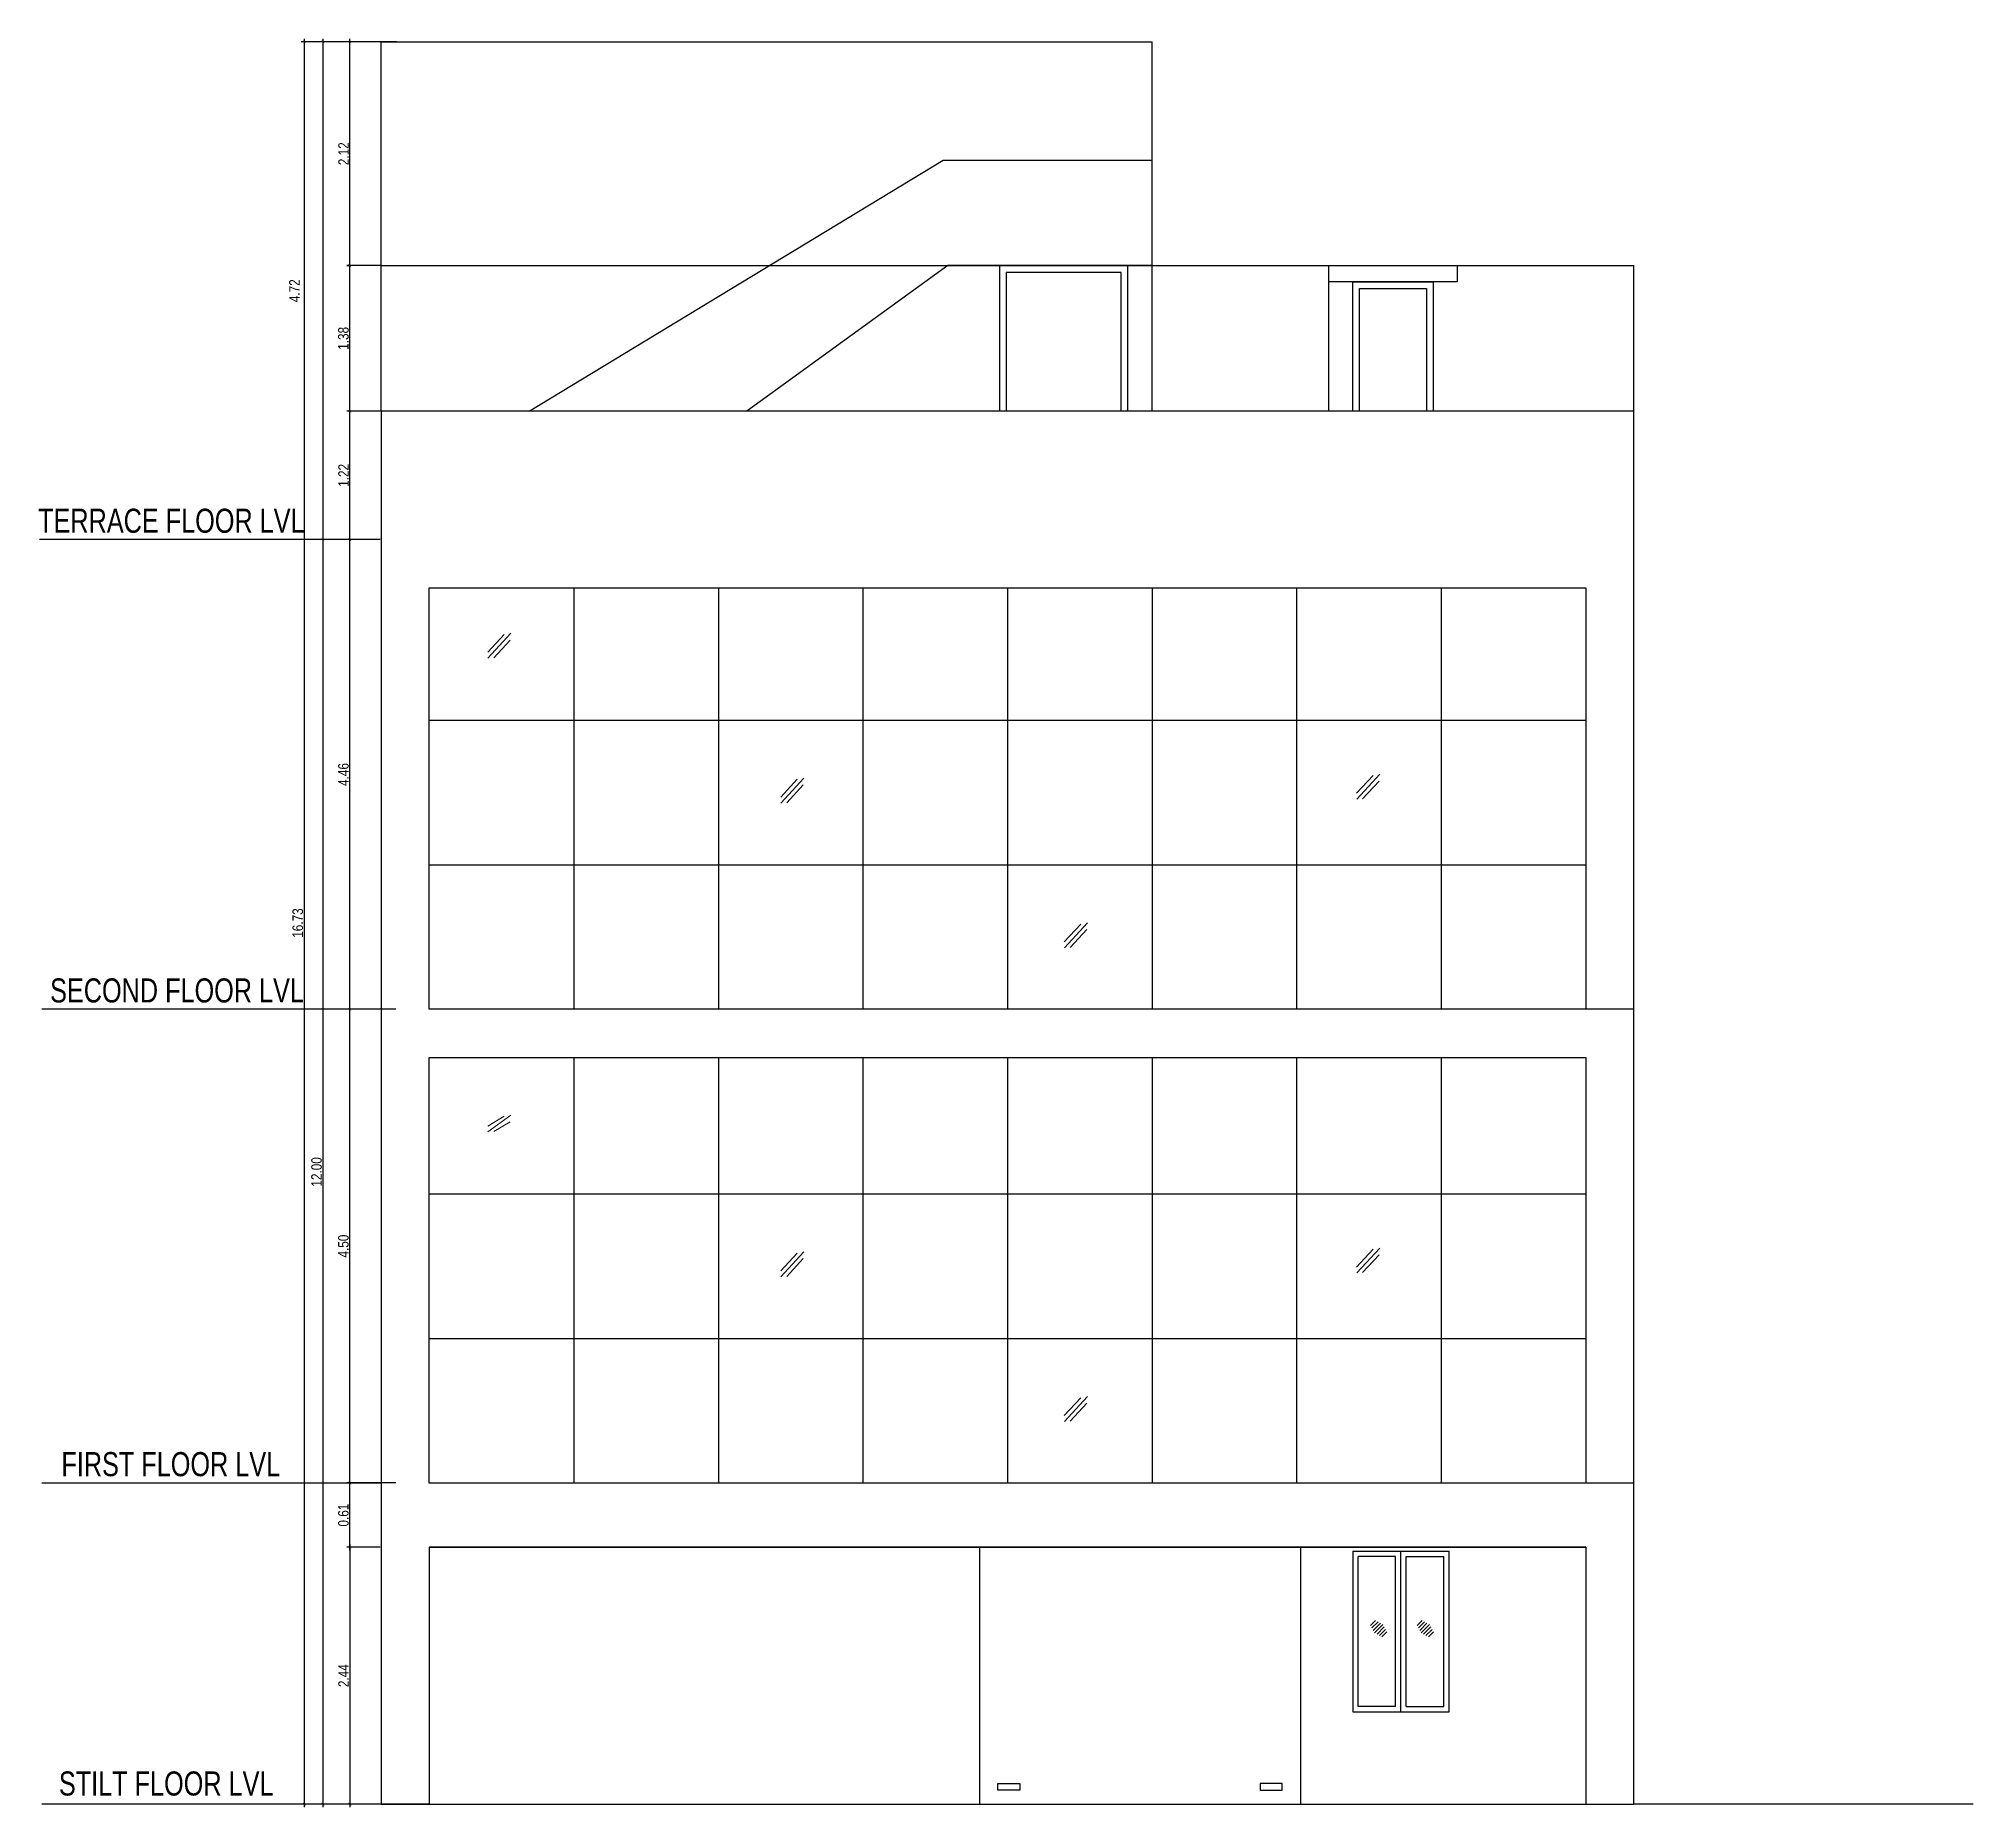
# Model space of a CAD drawing. Header units: metres. Extents: x 13627 to 13863, y 9458 to 9526.
# Drawn here: x 13730.26 to 13748.62, y 9474.49 to 9491.28 of the extents above; entities that cross this region are included whole.
import ezdxf

# ---------------------------------------------------------------- set-up
doc = ezdxf.new("R2010")
doc.units = ezdxf.units.M
doc.header["$LTSCALE"] = 150
doc.header["$PDMODE"] = 35
for name, pattern in [('CONTINOUS', [0]), ('DOT2', [0.125, 0, -0.125]), ('HIDDEN', [0.375, 0.25, -0.125])]:
    doc.linetypes.add(name, pattern=pattern)
doc.layers.get('0').update_dxf_attribs({"linetype": 'CONTINUOUS'})
doc.layers.get('DEFPOINTS').update_dxf_attribs({"color": 1, "linetype": 'CONTINUOUS'})
doc.layers.add('AR_WALL', color=7, linetype='CONTINUOUS', lineweight=40)
doc.layers.add('hatch', color=252, linetype='CONTINUOUS', lineweight=0)
for name, color, linetype in [('DIM', 7, 'CONTINUOUS'), ('TEXT', 7, 'CONTINUOUS'), ('WALL', 7, 'CONTINUOUS')]:
    doc.layers.add(name, color=color, linetype=linetype)
doc.styles.add('Arial', font='arial.ttf', dxfattribs={"width": 0.8})
doc.styles.add('ROMANT', font='sanss___.ttf', dxfattribs={"width": 0.95})
doc.dimstyles.get("Standard").update_dxf_attribs({"dimtxt": 0.1, "dimasz": 0.1, "dimexe": 0.03, "dimexo": 0.01, "dimgap": 0.01, "dimtad": 1, "dimzin": 3, "dimdsep": 46, "dimtxsty": 'Arial', "dimblk": 'ARCHTICK', "dimcen": 0.0625, "dimdle": 0.03, "dimclrd": 256, "dimclre": 9, "dimclrt": 256, "dimadec": 0, "dimazin": 0, "dimtfac": 0.6, "dimtofl": 0, "dimtmove": 1, "dimatfit": 3, "dimldrblk": 'OPEN90', "dimfxl": 0, "dimtolj": 1, "dimtzin": 0, "dimlwd": -1, "dimlwe": -1, "dimarcsym": 0})

msp = doc.modelspace()

# ---------------------------------------------------------------- texts
at = {"layer": 'TEXT', "color": 7, "lineweight": -3, "ltscale": 0.05, "style": 'ROMANT', "width": 0.75}
for s, p in [('TERRACE FLOOR LVL', (13730.2568, 9486.5909)), ('SECOND FLOOR LVL', (13730.3705, 9482.1332)), ('FIRST FLOOR LVL', (13730.4778, 9477.6374)), ('STILT FLOOR LVL', (13730.454, 9474.6065))]:
    msp.add_text(s, height=0.2286, dxfattribs=at).set_placement(p)

# ---------------------------------------------------------------- blocks, each defined once
blk = doc.blocks.new('_ArchTick')
at = {"color": 0, "linetype": 'ByBlock', "const_width": 0.00381}
blk.add_lwpolyline([(-0.0127, -0.0127), (0.0127, 0.0127)], dxfattribs=at)
blk = doc.blocks.new('*D64')
at = {"layer": 'DEFPOINTS', "color": 0}
for p in [(13733.512, 9476.963), (13733.215, 9474.525), (13733.617, 9474.525)]:
    blk.add_point(p, dxfattribs=at)
at = {"layer": 'DIM', "color": 9}
for p, q in [((13733.502, 9476.963), (13733.185, 9476.963)), ((13733.607, 9474.525), (13733.185, 9474.525))]:
    blk.add_line(p, q, dxfattribs=at)
at = {"layer": 'DIM'}
blk.add_line((13733.215, 9476.993), (13733.215, 9474.495), dxfattribs=at)
for p, rotation in [((13733.215, 9476.963), 90), ((13733.215, 9474.525), 270)]:
    blk.add_blockref('_ArchTick', p, dxfattribs=dict(at, rotation=rotation))
at = {"layer": 'DIM', "insert": (13733.155, 9475.744), "char_height": 0.1, "attachment_point": 5, "rotation": 90, "style": 'Arial'}
blk.add_mtext('\\A1;2.44', dxfattribs=at)
blk = doc.blocks.new('_Open90')
at = {"layer": 'AR_WALL', "color": 0, "lineweight": -2}
for p, q in [((0, 0), (-0.0254, 0)), ((-0.0127, 0.0127), (0, 0)), ((0, 0), (-0.0127, -0.0127))]:
    blk.add_line(p, q, dxfattribs=at)
blk = doc.blocks.new('*D65')
at = {"layer": 'DEFPOINTS', "color": 0}
for p in [(13733.215, 9477.573), (13733.512, 9477.573), (13733.512, 9476.963)]:
    blk.add_point(p, dxfattribs=at)
at = {"layer": 'DIM', "color": 9}
for p, q in [((13733.502, 9477.573), (13733.185, 9477.573)), ((13733.502, 9476.963), (13733.185, 9476.963))]:
    blk.add_line(p, q, dxfattribs=at)
at = {"layer": 'DIM'}
blk.add_line((13733.215, 9476.933), (13733.215, 9477.603), dxfattribs=at)
for p, rotation in [((13733.215, 9477.573), 90), ((13733.215, 9476.963), 270)]:
    blk.add_blockref('_ArchTick', p, dxfattribs=dict(at, rotation=rotation))
at = {"layer": 'DIM', "insert": (13733.154, 9477.268), "char_height": 0.1, "attachment_point": 5, "rotation": 90, "style": 'Arial'}
blk.add_mtext('\\A1;0.61', dxfattribs=at)
blk = doc.blocks.new('*D66')
at = {"layer": 'DEFPOINTS', "color": 0}
for p in [(13733.215, 9482.069), (13733.512, 9482.069), (13733.66, 9477.573)]:
    blk.add_point(p, dxfattribs=at)
at = {"layer": 'DIM'}
blk.add_line((13733.215, 9477.543), (13733.215, 9482.099), dxfattribs=at)
at = {"layer": 'DIM', "color": 9}
for p, q in [((13733.502, 9482.069), (13733.185, 9482.069)), ((13733.65, 9477.573), (13733.185, 9477.573))]:
    blk.add_line(p, q, dxfattribs=at)
at = {"layer": 'DIM'}
for p, rotation in [((13733.215, 9482.069), 90), ((13733.215, 9477.573), 270)]:
    blk.add_blockref('_ArchTick', p, dxfattribs=dict(at, rotation=rotation))
at = {"layer": 'DIM', "insert": (13733.154, 9479.821), "char_height": 0.1, "attachment_point": 5, "rotation": 90, "style": 'Arial'}
blk.add_mtext('\\A1;4.50', dxfattribs=at)
blk = doc.blocks.new('*D67')
at = {"layer": 'DEFPOINTS', "color": 0}
for p in [(13733.215, 9486.526), (13733.512, 9486.526), (13733.66, 9482.069)]:
    blk.add_point(p, dxfattribs=at)
at = {"layer": 'DIM', "color": 9}
for p, q in [((13733.502, 9486.526), (13733.185, 9486.526)), ((13733.65, 9482.069), (13733.185, 9482.069))]:
    blk.add_line(p, q, dxfattribs=at)
at = {"layer": 'DIM'}
blk.add_line((13733.215, 9482.039), (13733.215, 9486.556), dxfattribs=at)
for p, rotation in [((13733.215, 9486.526), 90), ((13733.215, 9482.069), 270)]:
    blk.add_blockref('_ArchTick', p, dxfattribs=dict(at, rotation=rotation))
at = {"layer": 'DIM', "insert": (13733.154, 9484.297), "char_height": 0.1, "attachment_point": 5, "rotation": 90, "style": 'Arial'}
blk.add_mtext('\\A1;4.46', dxfattribs=at)
blk = doc.blocks.new('*D68')
at = {"layer": 'DEFPOINTS', "color": 0}
for p in [(13733.215, 9487.745), (13733.512, 9487.745), (13733.502, 9486.526)]:
    blk.add_point(p, dxfattribs=at)
at = {"layer": 'DIM'}
blk.add_line((13733.215, 9486.496), (13733.215, 9487.775), dxfattribs=at)
at = {"layer": 'DIM', "color": 9}
for p, q in [((13733.502, 9487.745), (13733.185, 9487.745)), ((13733.492, 9486.526), (13733.185, 9486.526))]:
    blk.add_line(p, q, dxfattribs=at)
at = {"layer": 'DIM'}
for p, rotation in [((13733.215, 9487.745), 90), ((13733.215, 9486.526), 270)]:
    blk.add_blockref('_ArchTick', p, dxfattribs=dict(at, rotation=rotation))
at = {"layer": 'DIM', "insert": (13733.155, 9487.136), "char_height": 0.1, "attachment_point": 5, "rotation": 90, "style": 'Arial'}
blk.add_mtext('\\A1;1.22', dxfattribs=at)
blk = doc.blocks.new('*D70')
at = {"layer": 'DEFPOINTS', "color": 0}
for p in [(13733.666, 9491.25), (13732.96, 9486.526), (13733.512, 9486.526)]:
    blk.add_point(p, dxfattribs=at)
at = {"layer": 'DIM'}
blk.add_line((13732.96, 9491.28), (13732.96, 9486.496), dxfattribs=at)
at = {"layer": 'DIM', "color": 9}
for p, q in [((13733.656, 9491.25), (13732.93, 9491.25)), ((13733.502, 9486.526), (13732.93, 9486.526))]:
    blk.add_line(p, q, dxfattribs=at)
at = {"layer": 'DIM'}
for p, rotation in [((13732.96, 9491.25), 90), ((13732.96, 9486.526), 270)]:
    blk.add_blockref('_ArchTick', p, dxfattribs=dict(at, rotation=rotation))
at = {"layer": 'DIM', "insert": (13732.689, 9488.888), "char_height": 0.1, "attachment_point": 5, "rotation": 90, "style": 'Arial'}
blk.add_mtext('\\A1;4.72', dxfattribs=at)
blk = doc.blocks.new('*D62')
at = {"layer": 'DEFPOINTS', "color": 0}
for p in [(13733.512, 9486.526), (13732.96, 9474.525), (13733.969, 9474.525)]:
    blk.add_point(p, dxfattribs=at)
at = {"layer": 'DIM', "color": 9}
for p, q in [((13733.502, 9486.526), (13732.93, 9486.526)), ((13733.959, 9474.525), (13732.93, 9474.525))]:
    blk.add_line(p, q, dxfattribs=at)
at = {"layer": 'DIM'}
blk.add_line((13732.96, 9486.556), (13732.96, 9474.495), dxfattribs=at)
for p, rotation in [((13732.96, 9486.526), 90), ((13732.96, 9474.525), 270)]:
    blk.add_blockref('_ArchTick', p, dxfattribs=dict(at, rotation=rotation))
at = {"layer": 'DIM', "insert": (13732.899, 9480.525), "char_height": 0.1, "attachment_point": 5, "rotation": 90, "style": 'Arial'}
blk.add_mtext('\\A1;12.00', dxfattribs=at)
blk = doc.blocks.new('*D63')
at = {"layer": 'DEFPOINTS', "color": 0}
for p in [(13733.512, 9491.25), (13732.782, 9474.525), (13733.512, 9474.525)]:
    blk.add_point(p, dxfattribs=at)
at = {"layer": 'DIM'}
blk.add_line((13732.782, 9491.28), (13732.782, 9474.495), dxfattribs=at)
at = {"layer": 'DIM', "color": 9}
for p, q in [((13733.502, 9491.25), (13732.752, 9491.25)), ((13733.502, 9474.525), (13732.752, 9474.525))]:
    blk.add_line(p, q, dxfattribs=at)
at = {"layer": 'DIM'}
for p, rotation in [((13732.782, 9491.25), 90), ((13732.782, 9474.525), 270)]:
    blk.add_blockref('_ArchTick', p, dxfattribs=dict(at, rotation=rotation))
at = {"layer": 'DIM', "insert": (13732.721, 9482.887), "char_height": 0.1, "attachment_point": 5, "rotation": 90, "style": 'Arial'}
blk.add_mtext('\\A1;16.73', dxfattribs=at)
blk = doc.blocks.new('*D163')
at = {"color": 9, "linetype": 'DOT2'}
for p, q in [((13733.215, 9489.126), (13733.185, 9489.126)), ((13733.215, 9487.745), (13733.185, 9487.745))]:
    blk.add_line(p, q, dxfattribs=at)
blk.add_line((13733.215, 9487.715), (13733.215, 9489.156))
at = {"layer": 'DEFPOINTS', "color": 0}
for p in [(13733.215, 9489.126), (13733.512, 9489.126), (13733.512, 9487.745)]:
    blk.add_point(p, dxfattribs=at)
at = {"xscale": 0.1, "yscale": 0.1, "zscale": 0.1}
for p, rotation in [((13733.215, 9489.126), 90), ((13733.215, 9487.745), 270)]:
    blk.add_blockref('_ArchTick', p, dxfattribs=dict(at, rotation=rotation))
at = {"insert": (13733.154, 9488.436), "char_height": 0.1, "attachment_point": 5, "rotation": 90, "style": 'Arial'}
blk.add_mtext('\\A1;1.38', dxfattribs=at)

# ---------------------------------------------------------------- dimensions: what is measured, and where the dimension line sits
dim = msp.add_linear_dim(base=(13733.2151, 9489.1262), p1=(13733.5118, 9487.7454), p2=(13733.5118, 9489.1262), angle=90, dimstyle='Standard', override={"dimfxl": 0, "dimfxlon": 1, "dimarcsym": 2})
dim.commit()
dim.dimension.update_dxf_attribs({"geometry": '*D163', "text_midpoint": (13733.1541, 9488.4358)})
at = {"layer": 'DIM'}
dim = msp.add_linear_dim(base=(13732.9603, 9486.5262), p1=(13733.6659, 9491.2502), p2=(13733.5118, 9486.5262), angle=90, dimstyle='Standard', override={"dimasz": 1}, dxfattribs=at)
dim.commit()
dim.dimension.update_dxf_attribs({"geometry": '*D70', "text_midpoint": (13732.7497, 9488.8882), "dimtype": 160})
for base, p1, p2, picture, middle in [((13732.7817, 9474.5247), (13733.5118, 9491.2502), (13733.5118, 9474.5247), '*D63', (13732.7206, 9482.8875)), ((13733.2151, 9487.7454), (13733.5018, 9486.5262), (13733.5118, 9487.7454), '*D68', (13733.1549, 9487.1358)), ((13732.9603, 9474.5247), (13733.5118, 9486.5262), (13733.969, 9474.5247), '*D62', (13732.8993, 9480.5255)), ((13733.2151, 9486.5262), (13733.66, 9482.0685), (13733.5118, 9486.5262), '*D67', (13733.1541, 9484.2974)), ((13733.2151, 9482.0685), (13733.66, 9477.5727), (13733.5118, 9482.0685), '*D66', (13733.1541, 9479.8206)), ((13733.2151, 9477.5727), (13733.5118, 9476.9631), (13733.5118, 9477.5727), '*D65', (13733.1541, 9477.2679)), ((13733.2151, 9474.5247), (13733.5118, 9476.9631), (13733.6169, 9474.5247), '*D64', (13733.1549, 9475.7439))]:
    dim = msp.add_linear_dim(base=base, p1=p1, p2=p2, angle=90, dimstyle='Standard', override={"dimasz": 1}, dxfattribs=at)
    dim.commit()
    dim.dimension.update_dxf_attribs({"geometry": picture, "text_midpoint": middle})
msp.add_linear_dim(base=(13733.2151, 9491.2502), p1=(13733.5118, 9489.1262), p2=(13733.4192, 9491.2502), angle=90, dimstyle='Standard', override={"dimasz": 1}, dxfattribs=at).render()

# ---------------------------------------------------------------- linework, layer by layer
at = {"linetype": 'HIDDEN', "ltscale": 0.25}
for p, q in [((13733.4918, 9486.5262), (13730.2708, 9486.5262)), ((13733.5118, 9482.0685), (13730.2908, 9482.0685)), ((13733.5118, 9477.5727), (13730.2908, 9477.5727)), ((13733.969, 9474.5247), (13730.2908, 9474.5247)), ((13748.6201, 9474.5247), (13745.399, 9474.5247))]:
    msp.add_line(p, q, dxfattribs=at)
at = {"linetype": 'CONTINOUS'}
for p, q in [((13742.732, 9476.9273), (13743.6464, 9476.9273)), ((13743.1383, 9476.8764), (13742.7828, 9476.8764)), ((13742.7828, 9475.4527), (13742.7828, 9476.8764)), ((13743.1383, 9476.8764), (13742.7828, 9476.8764)), ((13742.7828, 9475.4527), (13742.7828, 9476.8764)), ((13743.1383, 9475.4527), (13743.1383, 9476.8764)), ((13743.1383, 9475.4527), (13743.1383, 9476.8764)), ((13743.1892, 9475.4018), (13743.1892, 9476.9273)), ((13743.1892, 9475.4018), (13743.1892, 9476.9273)), ((13743.24, 9475.4527), (13743.24, 9476.8764)), ((13743.24, 9476.8764), (13743.5955, 9476.8764)), ((13743.24, 9475.4527), (13743.24, 9476.8764)), ((13743.5955, 9475.4527), (13743.5955, 9476.8764)), ((13743.5955, 9475.4527), (13743.5955, 9476.8764)), ((13743.6464, 9475.4018), (13743.6464, 9476.9273)), ((13743.6464, 9475.4018), (13743.6464, 9476.9273)), ((13742.732, 9475.4018), (13743.6464, 9475.4018)), ((13743.1383, 9475.4527), (13742.7828, 9475.4527)), ((13743.1383, 9475.4527), (13742.7828, 9475.4527)), ((13743.24, 9475.4527), (13743.5955, 9475.4527)), ((13743.24, 9475.4527), (13743.5955, 9475.4527))]:
    msp.add_line(p, q, dxfattribs=at)
for p, q in [((13742.732, 9476.9273), (13742.732, 9475.4018)), ((13742.9009, 9476.2208), (13742.9482, 9476.268)), ((13742.9136, 9476.1975), (13742.9715, 9476.2553)), ((13742.9263, 9476.1742), (13742.9947, 9476.2426)), ((13742.939, 9476.1509), (13743.018, 9476.23)), ((13742.9622, 9476.1382), (13743.0307, 9476.2067)), ((13743.3416, 9476.2208), (13743.3888, 9476.268)), ((13743.3543, 9476.1975), (13743.4121, 9476.2553)), ((13743.3669, 9476.1742), (13743.4354, 9476.2426)), ((13743.3796, 9476.1509), (13743.4587, 9476.23)), ((13743.4029, 9476.1382), (13743.4713, 9476.2067)), ((13742.9855, 9476.1256), (13743.0434, 9476.1834)), ((13743.0088, 9476.1129), (13743.056, 9476.1601)), ((13743.4262, 9476.1256), (13743.484, 9476.1834)), ((13743.4494, 9476.1129), (13743.4967, 9476.1601))]:
    msp.add_line(p, q)
for points in [[(13739.3634, 9474.7193), (13739.5709, 9474.7193), (13739.5709, 9474.6581), (13739.3634, 9474.6581)], [(13742.062, 9474.7193), (13741.8545, 9474.7193), (13741.8545, 9474.6581), (13742.062, 9474.6581)]]:
    msp.add_lwpolyline(points, close=True)
at = {"layer": 'DIM'}
msp.add_line((13744.9418, 9476.9631), (13733.969, 9476.9631), dxfattribs=at)
at = {"layer": 'hatch'}
for points in [[(13734.5227, 9485.4565), (13734.6801, 9485.6262)], [(13734.5244, 9485.401), (13734.7433, 9485.6368)], [(13734.5799, 9485.4034), (13734.7373, 9485.573)], [(13742.7671, 9484.1184), (13742.9246, 9484.288)], [(13742.7688, 9484.0628), (13742.9877, 9484.2987)], [(13737.3033, 9484.0814), (13737.4607, 9484.251)], [(13737.305, 9484.0259), (13737.5239, 9484.2617)], [(13737.3605, 9484.0283), (13737.5179, 9484.1979)], [(13742.8244, 9484.0653), (13742.9818, 9484.2349)], [(13739.9943, 9482.7083), (13740.1518, 9482.8779)], [(13739.996, 9482.6527), (13740.2149, 9482.8886)], [(13740.0516, 9482.6552), (13740.209, 9482.8248)], [(13734.5227, 9480.9607), (13734.6801, 9481.0542)], [(13734.5244, 9480.9052), (13734.7433, 9481.0648)], [(13734.5799, 9480.9076), (13734.7373, 9481.001)], [(13737.3033, 9479.5856), (13737.4607, 9479.7552)], [(13737.305, 9479.5301), (13737.5239, 9479.7659)], [(13737.3605, 9479.5325), (13737.5179, 9479.7021)], [(13742.7671, 9479.6226), (13742.9246, 9479.7922)], [(13742.7688, 9479.567), (13742.9877, 9479.8029)], [(13742.8244, 9479.5695), (13742.9818, 9479.7391)], [(13739.9943, 9478.2125), (13740.1518, 9478.3821)], [(13739.996, 9478.1569), (13740.2149, 9478.3928)], [(13740.0516, 9478.1594), (13740.209, 9478.329)]]:
    msp.add_lwpolyline(points, dxfattribs=at)
at = {"layer": 'WALL', "color": 1, "ltscale": 0.25}
for p, q in [((13733.5118, 9487.7454), (13733.5118, 9491.2502)), ((13733.5118, 9491.2502), (13740.827, 9491.2502)), ((13740.827, 9490.1262), (13740.827, 9491.2502)), ((13740.827, 9487.7454), (13740.827, 9489.1262)), ((13742.5034, 9489.1262), (13745.399, 9489.1262)), ((13742.5034, 9487.7454), (13742.5034, 9489.1262)), ((13745.399, 9487.7454), (13745.399, 9489.1262)), ((13738.9221, 9476.9631), (13742.5034, 9476.9631)), ((13739.1887, 9476.9631), (13739.1887, 9474.5247)), ((13742.2367, 9476.9631), (13742.2367, 9474.5247)), ((13742.732, 9476.9631), (13743.6464, 9476.9631)), ((13733.5118, 9474.5247), (13745.399, 9474.5247))]:
    msp.add_line(p, q, dxfattribs=at)
at = {"layer": 'WALL'}
for p, q in [((13734.9173, 9487.7454), (13738.8458, 9490.1262)), ((13738.8458, 9490.1262), (13740.827, 9490.1262)), ((13740.827, 9489.1262), (13740.827, 9490.1262)), ((13738.8881, 9489.1262), (13736.9831, 9487.7454)), ((13740.827, 9489.1262), (13738.8881, 9489.1262)), ((13742.5034, 9489.1262), (13743.7226, 9489.1262)), ((13742.5034, 9488.9738), (13742.5034, 9489.1262)), ((13743.7226, 9489.1262), (13743.7226, 9488.9738)), ((13743.7226, 9488.9738), (13742.5034, 9488.9738)), ((13745.399, 9487.7454), (13733.5118, 9487.7454)), ((13733.5118, 9487.7454), (13733.5118, 9476.9631)), ((13745.399, 9474.5247), (13745.399, 9487.7454)), ((13733.5118, 9485.9547), (13733.5118, 9484.7736)), ((13733.5118, 9476.9631), (13733.5118, 9474.5247)), ((13733.969, 9476.9631), (13733.969, 9474.5247)), ((13733.969, 9476.9631), (13744.9418, 9476.9631)), ((13744.9418, 9476.9631), (13744.9418, 9474.5247))]:
    msp.add_line(p, q, dxfattribs=at)
at = {"layer": 'WALL', "color": 1, "linetype": 'HIDDEN', "ltscale": 0.25}
for p, q in [((13733.5118, 9489.1262), (13745.399, 9489.1262)), ((13745.399, 9482.0685), (13733.5118, 9482.0685)), ((13745.399, 9477.5727), (13733.5118, 9477.5727))]:
    msp.add_line(p, q, dxfattribs=at)
at = {"layer": 'WALL', "color": 140, "ltscale": 0.25}
for p, q in [((13735.3406, 9486.069), (13735.3406, 9482.0685)), ((13736.7122, 9486.069), (13736.7122, 9482.0685)), ((13738.0838, 9486.069), (13738.0838, 9482.0685)), ((13739.4554, 9486.069), (13739.4554, 9482.0685)), ((13740.827, 9486.069), (13740.827, 9482.0685)), ((13742.1986, 9486.069), (13742.1986, 9482.0685)), ((13743.5702, 9486.069), (13743.5702, 9482.0685)), ((13733.969, 9484.8117), (13744.9418, 9484.8117)), ((13733.969, 9483.4401), (13744.9418, 9483.4401)), ((13735.3406, 9481.6113), (13735.3406, 9477.5727)), ((13736.7122, 9481.6113), (13736.7122, 9477.5727)), ((13738.0838, 9481.6113), (13738.0838, 9477.5727)), ((13739.4554, 9481.6113), (13739.4554, 9477.5727)), ((13740.827, 9481.6113), (13740.827, 9477.5727)), ((13742.1986, 9481.6113), (13742.1986, 9477.5727)), ((13743.5702, 9481.6113), (13743.5702, 9477.5727)), ((13733.969, 9480.3159), (13744.9418, 9480.3159)), ((13733.969, 9478.9443), (13744.9418, 9478.9443))]:
    msp.add_line(p, q, dxfattribs=at)
at = {"layer": 'WALL', "color": 1, "ltscale": 0.25}
for points in [[(13740.5984, 9487.7454), (13740.5984, 9489.1262), (13739.3792, 9489.1262), (13739.3792, 9487.7454)], [(13740.5349, 9487.7454), (13740.5349, 9489.0627), (13739.4427, 9489.0627), (13739.4427, 9487.7454)], [(13742.732, 9487.7454), (13742.732, 9488.9738), (13743.494, 9488.9738), (13743.494, 9487.7454)], [(13742.7955, 9487.7454), (13742.7955, 9488.9103), (13743.4305, 9488.9103), (13743.4305, 9487.7454)]]:
    msp.add_lwpolyline(points, dxfattribs=at)
at = {"layer": 'WALL'}
for points in [[(13733.969, 9486.069), (13744.9418, 9486.069), (13744.9418, 9482.0685), (13733.969, 9482.0685)], [(13733.969, 9481.6113), (13744.9418, 9481.6113), (13744.9418, 9477.5727), (13733.969, 9477.5727)]]:
    msp.add_lwpolyline(points, close=True, dxfattribs=at)

msp.set_redraw_order([(e.dxf.handle, doc.entitydb.next_handle()) for e in msp.query("TEXT MTEXT ATTDEF DIMENSION ARC_DIMENSION")])  # texts and dimensions are drawn at this point

doc.saveas('drawing.dxf')
